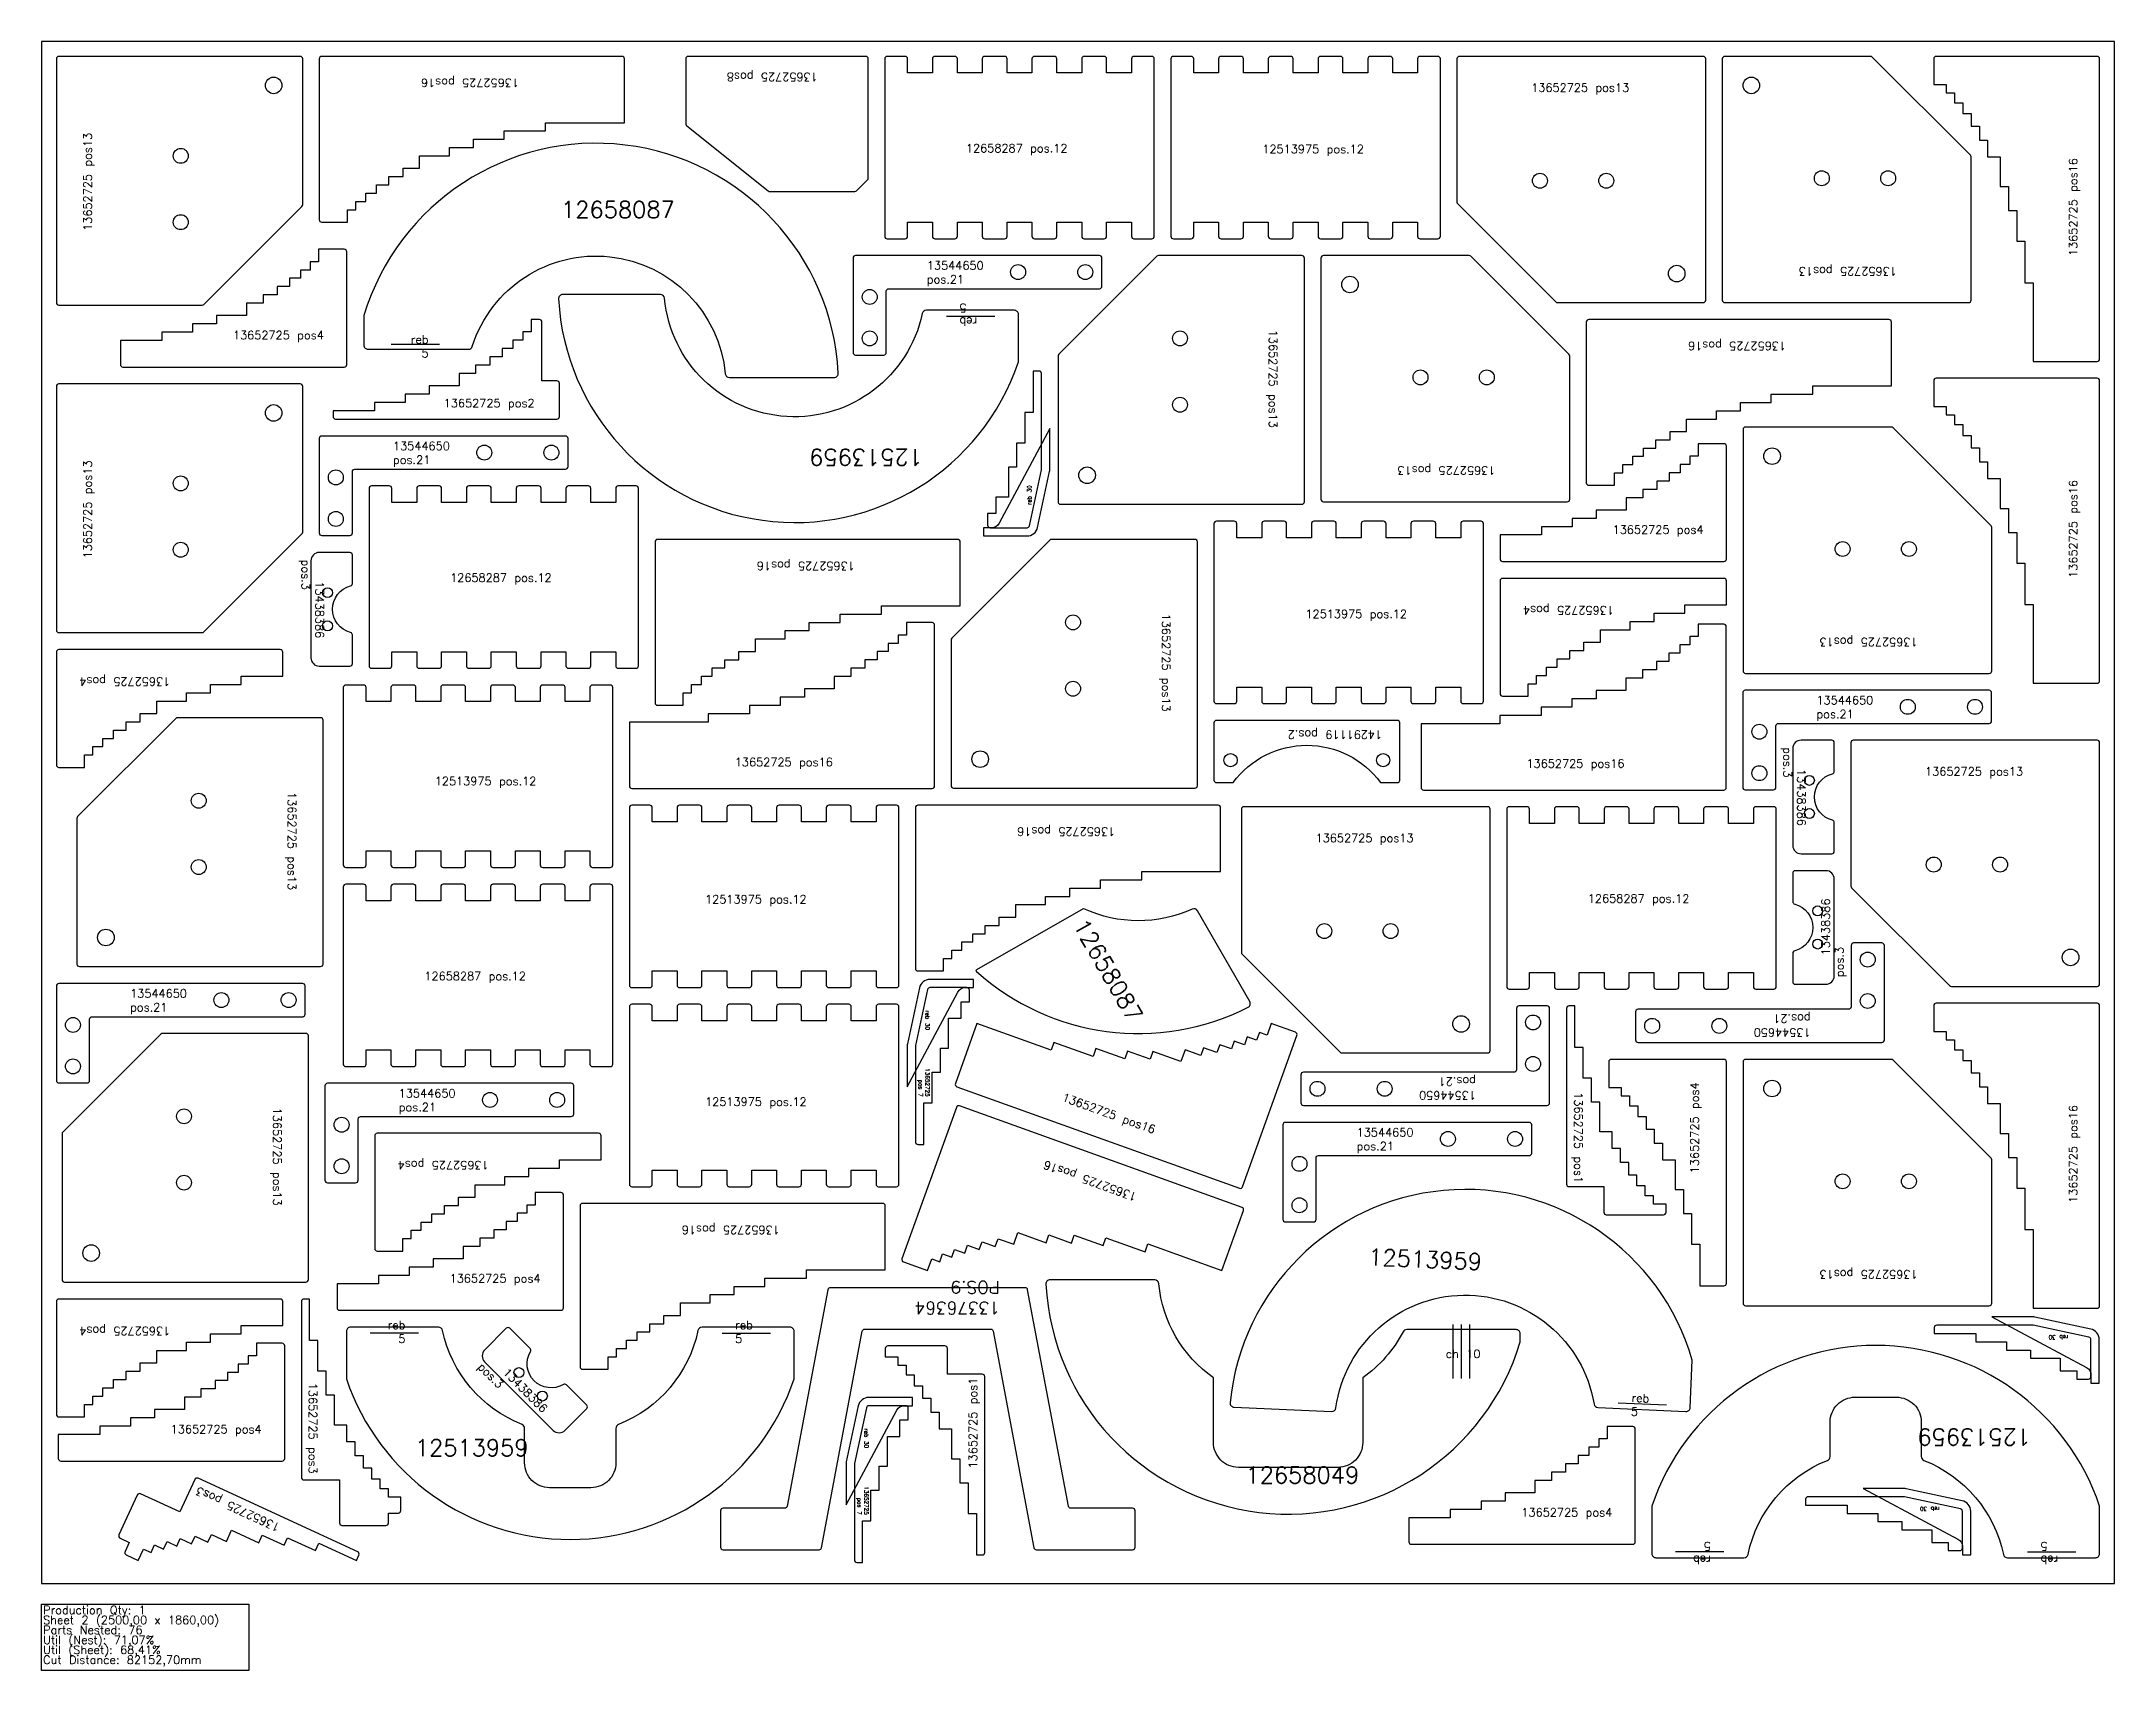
# Model space of a CAD drawing. Header units: millimetres. Extents: x 2625 to 5125, y -105 to 1860.
import ezdxf

# ---------------------------------------------------------------- set-up
doc = ezdxf.new("R2010")
doc.units = ezdxf.units.MM
for name, color, linetype in [('12513959', 7, 'Continuous'), ('12658049', 7, 'Continuous'), ('12658087', 7, 'Continuous'), ('12658287', 7, 'Continuous'), ('13376364v01', 7, 'Continuous'), ('13438386', 7, 'Continuous'), ('13544650v0', 7, 'Continuous'), ('13652725', 7, 'Continuous'), ('14291119', 7, 'Continuous'), ('Chanfro', 7, 'Continuous'), ('Rebaixo', 7, 'Continuous'), ('sheet', 24, 'Continuous'), ('Stats', 7, 'Continuous'), ('Texto', 7, 'Continuous')]:
    doc.layers.add(name, color=color, linetype=linetype)
doc.styles.get("Standard").update_dxf_attribs({"font": 'txt.shx'})

msp = doc.modelspace()

# ---------------------------------------------------------------- texts
at = {"layer": 'Chanfro', "color": 4, "insert": (4318.4, 272), "char_height": 10, "width": 58.166, "attachment_point": 7}
msp.add_mtext('ch 10', dxfattribs=at)
at = {"layer": 'Rebaixo', "color": 4, "char_height": 10, "width": 35.2}
for insert, attachment_point, rotation in [((3732, 1516.9), 3, 180), ((4542.8, 229.2), 1, 357.4505), ((4638.2, 50), 7, 180), ((5035.8, 50), 9, 180)]:
    msp.add_mtext('reb 5', dxfattribs=dict(at, insert=insert, attachment_point=attachment_point, rotation=rotation))
at = {"layer": 'Rebaixo', "color": 4, "char_height": 10}
for insert, width, attachment_point in [((3091.9, 1505.6), 30.968, 3), ((3063.9, 290.2), 35.2, 9), ((3461.5, 290.2), 35.2, 7)]:
    msp.add_mtext('reb 5', dxfattribs=dict(at, insert=insert, width=width, attachment_point=attachment_point))
at = {"layer": 'Rebaixo', "color": 1, "char_height": 5, "attachment_point": 1}
for insert, rotation in [((3813.8, 1300.9), 90), ((3696.1, 691.3), 270), ((5069.3, 294.5), 180), ((3622.4, 187), 270), ((4914.1, 87.5), 180)]:
    msp.add_mtext_dynamic_manual_height_columns('reb 30', width=122.875, gutter_width=12.5, heights=[0], dxfattribs=dict(at, insert=insert, rotation=rotation))
at = {"layer": 'Stats', "color": 60}
for s, p in [('Sheet 2 (2500,00 x 1860,00)', (2627, -49)), ('Production Qty: 1', (2627, -37)), ('Parts Nested: 76', (2627, -61)), ('Util (Nest): 71,07%', (2627, -73)), ('Util (Sheet): 68,41%', (2627, -85)), ('Cut Distance: 82152,70mm', (2627, -97))]:
    msp.add_text(s, height=10, dxfattribs=at).set_placement(p)
at = {"layer": 'Texto', "color": 4}
for s, insert, char_height, width, attachment_point, rotation in [('13652725 pos8', (3561.2, 1812.1), 10, 122.875, 1, 180), ('13652725 pos16', (3200.9, 1805.1), 10, 122.875, 1, 180), ('13652725 pos13', (2675.7, 1631.5), 10, 122.875, 1, 90), ('13652725 pos16', (5070.1, 1601.1), 10, 122.875, 1, 90), ('13652725 pos13', (4862.5, 1577.7), 10, 122.875, 1, 180), ('13652725 pos13', (4115.3, 1512.2), 10, 122.875, 1, 270), ('13652725 pos16', (4728.9, 1487.8), 10, 122.875, 1, 180), ('13652725 pos13', (2675.7, 1236.4), 10, 122.875, 1, 90), ('12513959', (3688, 1368.4), 20, 125.415, 7, 180), ('13652725 pos13', (4378.4, 1337.5), 10, 122.875, 1, 180), ('13652725 pos16', (5070.1, 1212.9), 10, 122.875, 1, 90), ('{\\W2.943215; }13438386 pos.3', (2965.4, 1235), 10, 120.903, 1, 270), ('13652725 pos16', (3605.9, 1222.4), 10, 122.875, 1, 180), ('13652725 pos4', (4521.3, 1168.8), 10, 122.875, 1, 180), ('13652725 pos13', (3986.3, 1169.8), 10, 122.875, 1, 270), ('13652725 pos13', (4887.5, 1130.5), 10, 122.875, 1, 180), ('13652725 pos4', (2780.3, 1082.9), 10, 122.875, 1, 180), ('14291119 pos.2', (4241.8, 1018.8), 10, 176.757, 1, 180), ('{\\W2.943215; }13438386 pos.3', (4752.4, 1008.6), 10, 120.903, 1, 270), ('13652725 pos13', (2932.1, 954.6), 10, 122.875, 1, 270), ('13652725 pos16', (3919.9, 901.9), 10, 122.875, 1, 180), ('{\\W2.943215; }13438386 pos.3', (4771.6, 731.4), 10, 120.903, 1, 90), ('12658087', (3885.7, 804.4), 20, 272.481, 1, 299.8573), ('13544650\\Ppos.21', (4758.5, 659.6), 10, 103.504, 1, 180), ('13544650\\Ppos.21', (4354.9, 583.7), 10, 103.504, 1, 180), ('13652725 pos4', (4613.6, 494.8), 10, 122.875, 1, 90), ('13652725 pos16', (3858.3, 591.8), 10, 122.875, 1, 340.2375), ('13652725 pos1', (4483.5, 592.6), 10, 122.875, 1, 270), ('13652725 pos16', (5070.1, 459), 10, 122.875, 1, 90), ('13652725 pos13', (2914.3, 573.9), 10, 122.875, 1, 270), ('13652725 pos4', (3164.3, 499.6), 10, 122.875, 1, 180), ('13652725 pos16', (3943.5, 460.9), 10, 122.875, 1, 160.2375), ('13652725 pos16', (3515.4, 421.5), 10, 122.875, 1, 180), ('12513959', (4224.7, 384), 20, 125.415, 7, 357.4505), ('13652725 pos13', (4887.5, 367.8), 10, 122.875, 1, 180), ('13376364 POS.9', (3781, 324.7), 15, 165.283, 1, 180), ('13652725 pos4', (2780.3, 299.5), 10, 122.875, 1, 180), ('{\\W2.943215; }13438386 pos.3', (3169.3, 279.3), 10, 120.903, 1, 315), ('13652725 pos3', (2957.3, 242.1), 10, 122.875, 1, 270), ('13652725 pos1', (3743.3, 138.7), 10, 122.875, 1, 90), ('12513959', (5024.4, 186.6), 20, 125.415, 7, 180), ('13652725 pos3', (2909.5, 62), 10, 122.875, 1, 155.2857)]:
    msp.add_mtext(s, dxfattribs=dict(at, insert=insert, char_height=char_height, width=width, attachment_point=attachment_point, rotation=rotation))
for s, insert, char_height, width, attachment_point in [('13652725 pos13', (4421.5, 1809.3), 10, 122.875, 1), ('12658287 pos.12', (3739.8, 1736.2), 10, 350.856, 1), ('12513975 pos.12', (4097.3, 1735.2), 10, 172.613, 1), ('12658087', (3251.6, 1667.3), 20, 272.481, 1), ('13544650\\Ppos.21', (3692.7, 1594.8), 10, 103.504, 1), ('13652725 pos4', (2855.9, 1510.8), 10, 122.875, 1), ('13652725 pos2', (3110.1, 1428.7), 10, 122.875, 1), ('13544650\\Ppos.21', (3048.9, 1377.1), 10, 103.504, 1), ('13652725 pos4', (4519.7, 1276.2), 10, 122.875, 1), ('12658287 pos.12', (3117.8, 1218.2), 10, 350.856, 1), ('12513975 pos.12', (4149.3, 1174.5), 10, 172.613, 1), ('13544650\\Ppos.21', (4765.5, 1070.4), 10, 103.504, 1), ('13652725 pos16', (3461.1, 995.8), 10, 122.875, 1), ('13652725 pos16', (4415.8, 994), 10, 122.875, 1), ('13652725 pos13', (4896.5, 984.5), 10, 122.875, 1), ('12513975 pos.12', (3099.3, 972.9), 10, 172.613, 1), ('13652725 pos13', (4161.5, 904.2), 10, 122.875, 1), ('12513975 pos.12', (3425.3, 830.3), 10, 172.613, 1), ('12658287 pos.12', (4489.8, 831.2), 10, 350.856, 1), ('12658287 pos.12', (3086.8, 737.7), 10, 350.856, 1), ('13544650\\Ppos.21', (2731.9, 716.7), 10, 103.504, 1), ('13544650\\Ppos.21', (3055.8, 596.3), 10, 103.504, 1), ('12513975 pos.12', (3425.3, 586.1), 10, 172.613, 1), ('13544650\\Ppos.21', (4211, 549.2), 10, 103.504, 1), ('13652725 pos4', (3117.2, 373), 10, 122.875, 1), ('13652725 pos4', (2780.9, 191.1), 10, 122.875, 1), ('12513959', (3075.3, 153.7), 20, 125.415, 7), ('12658049', (4077, 140.8), 20, 262.02, 1), ('13652725 pos4', (4409.7, 90.8), 10, 122.875, 1)]:
    msp.add_mtext(s, dxfattribs=dict(at, insert=insert, char_height=char_height, width=width, attachment_point=attachment_point))
at = {"layer": 'Texto', "color": 1, "char_height": 5, "attachment_point": 3, "rotation": 270}
for insert in [(3696.1, 587.2), (3622.4, 82.9)]:
    msp.add_mtext_dynamic_manual_height_columns('13652725\\P pos 7 ', width=122.875, gutter_width=12.5, heights=[0], dxfattribs=dict(at, insert=insert))

# ---------------------------------------------------------------- linework, layer by layer
at = {"color": 4}
for points in [[(2937, 1842), (2646, 1842, 0.414214), (2643, 1839), (2643, 1545, 0.414214), (2646, 1542), (2818.8, 1542, 0.198912), (2820.9, 1542.9), (2939.1, 1661.1, 0.198912), (2940, 1663.2), (2940, 1839, 0.414214)], [(3405, 1842, 0.414214), (3402, 1839), (3402, 1760.4, 0.227838), (3403.1, 1758.1), (3501.2, 1679.7, 0.170304), (3503.1, 1679), (3605.8, 1679, 0.198912), (3607.9, 1679.9), (3621.1, 1693.1, 0.198912), (3622, 1695.2), (3622, 1839, 0.414214), (3619, 1842)], [(4309, 1842), (4287.5, 1842, 0.414214), (4284.5, 1839), (4284.5, 1822), (4254.5, 1822), (4254.5, 1839, 0.414214), (4251.5, 1842), (4227.5, 1842, 0.414214), (4224.5, 1839), (4224.5, 1822), (4194.5, 1822), (4194.5, 1839, 0.414214), (4191.5, 1842), (4167.5, 1842, 0.414214), (4164.5, 1839), (4164.5, 1822), (4134.5, 1822), (4134.5, 1839, 0.414214), (4131.5, 1842), (4107.5, 1842, 0.414214), (4104.5, 1839), (4104.5, 1822), (4074.5, 1822), (4074.5, 1839, 0.414214), (4071.5, 1842), (4047.5, 1842, 0.414214), (4044.5, 1839), (4044.5, 1822), (4014.5, 1822), (4014.5, 1839, 0.414214), (4011.5, 1842), (3990, 1842, 0.414214), (3987, 1839), (3987, 1625, 0.414214), (3990, 1622), (4011.5, 1622, 0.414214), (4014.5, 1625), (4014.5, 1642), (4044.5, 1642), (4044.5, 1625, 0.414214), (4047.5, 1622), (4071.5, 1622, 0.414214), (4074.5, 1625), (4074.5, 1642), (4104.5, 1642), (4104.5, 1625, 0.414214), (4107.5, 1622), (4131.5, 1622, 0.414214), (4134.5, 1625), (4134.5, 1642), (4164.5, 1642), (4164.5, 1625, 0.414214), (4167.5, 1622), (4191.5, 1622, 0.414214), (4194.5, 1625), (4194.5, 1642), (4224.5, 1642), (4224.5, 1625, 0.414214), (4227.5, 1622), (4251.5, 1622, 0.414214), (4254.5, 1625), (4254.5, 1642), (4284.5, 1642), (4284.5, 1625, 0.414214), (4287.5, 1622), (4309, 1622, 0.414214), (4312, 1625), (4312, 1839, 0.414214)], [(4632, 1548), (4632, 1839, 0.414214), (4629, 1842), (4335, 1842, 0.414214), (4332, 1839), (4332, 1666.2, 0.198912), (4332.9, 1664.1), (4451.1, 1545.9, 0.198912), (4453.2, 1545), (4629, 1545, 0.414214)], [(4652, 1839), (4652, 1548, 0.414214), (4655, 1545), (4949, 1545, 0.414214), (4952, 1548), (4952, 1720.8, 0.198912), (4951.1, 1722.9), (4832.9, 1841.1, 0.198912), (4830.8, 1842), (4655, 1842, 0.414214)], [(2770.2, 1499.3), (2720.2, 1499.3), (2720.2, 1470.3, 0.414214), (2723.2, 1467.3), (2990.2, 1467.3, 0.414214), (2993.2, 1470.3), (2993.2, 1606.3, 0.414214), (2990.2, 1609.3), (2959.2, 1609.3), (2959.2, 1594.3), (2949.2, 1594.3), (2949.2, 1584.3), (2937.2, 1584.3), (2937.2, 1574.3), (2924.2, 1574.3), (2924.2, 1564.3), (2909.2, 1564.3), (2909.2, 1554.3), (2892.2, 1554.3), (2892.2, 1544.3), (2872.2, 1544.3), (2872.2, 1529.3), (2836.2, 1529.3), (2836.2, 1519.3), (2807.2, 1519.3), (2807.2, 1509.3), (2770.2, 1509.3)], [(3854, 1301.8), (4145, 1301.8, 0.414214), (4148, 1304.8), (4148, 1598.8, 0.414214), (4145, 1601.8), (3972.2, 1601.8, 0.198912), (3970.1, 1600.9), (3851.8, 1482.7, 0.198912), (3851, 1480.5), (3851, 1304.8, 0.414214)], [(4168, 1598.8), (4168, 1307.8, 0.414214), (4171, 1304.8), (4465, 1304.8, 0.414214), (4468, 1307.8), (4468, 1480.5, 0.198912), (4467.1, 1482.7), (4348.8, 1600.9, 0.198912), (4346.7, 1601.8), (4171, 1601.8, 0.414214)], [(3249.6, 1447.6, 0.414214), (3246.6, 1450.6), (3228.6, 1450.6), (3228.6, 1521.6, 0.414214), (3225.6, 1524.6), (3215.6, 1524.6), (3215.6, 1509.6), (3205.6, 1509.6), (3205.6, 1499.6), (3193.6, 1499.6), (3193.6, 1489.6), (3180.6, 1489.6), (3180.6, 1479.6), (3165.6, 1479.6), (3165.6, 1469.6), (3148.6, 1469.6), (3148.6, 1459.6), (3128.6, 1459.6), (3128.6, 1444.6), (3092.6, 1444.6), (3092.6, 1434.6), (3063.6, 1434.6), (3063.6, 1424.6), (3026.6, 1424.6), (3026.6, 1414.6), (2976.6, 1414.6), (2976.6, 1407.6, 0.414214), (2979.6, 1404.6), (3246.6, 1404.6, 0.414214), (3249.6, 1407.6)], [(2937, 1446.9), (2646, 1446.9, 0.414214), (2643, 1443.9), (2643, 1149.9, 0.414214), (2646, 1146.9), (2818.8, 1146.9, 0.198912), (2820.9, 1147.7), (2939.1, 1266, 0.198912), (2940, 1268.1), (2940, 1443.9, 0.414214)], [(4677, 1391.8), (4677, 1100.8, 0.414214), (4680, 1097.8), (4974, 1097.8, 0.414214), (4977, 1100.8), (4977, 1273.6, 0.198912), (4976.1, 1275.7), (4857.9, 1393.9, 0.198912), (4855.8, 1394.8), (4680, 1394.8, 0.414214)], [(4434, 1264.7), (4384, 1264.7), (4384, 1235.7, 0.414214), (4387, 1232.7), (4654, 1232.7, 0.414214), (4657, 1235.7), (4657, 1371.7, 0.414214), (4654, 1374.7), (4623, 1374.7), (4623, 1359.7), (4613, 1359.7), (4613, 1349.7), (4601, 1349.7), (4601, 1339.7), (4588, 1339.7), (4588, 1329.7), (4573, 1329.7), (4573, 1319.7), (4556, 1319.7), (4556, 1309.7), (4536, 1309.7), (4536, 1294.7), (4500, 1294.7), (4500, 1284.7), (4471, 1284.7), (4471, 1274.7), (4434, 1274.7)], [(4361, 1281.3), (4339.5, 1281.3, 0.414214), (4336.5, 1278.3), (4336.5, 1261.3), (4306.5, 1261.3), (4306.5, 1278.3, 0.414214), (4303.5, 1281.3), (4279.5, 1281.3, 0.414214), (4276.5, 1278.3), (4276.5, 1261.3), (4246.5, 1261.3), (4246.5, 1278.3, 0.414214), (4243.5, 1281.3), (4219.5, 1281.3, 0.414214), (4216.5, 1278.3), (4216.5, 1261.3), (4186.5, 1261.3), (4186.5, 1278.3, 0.414214), (4183.5, 1281.3), (4159.5, 1281.3, 0.414214), (4156.5, 1278.3), (4156.5, 1261.3), (4126.5, 1261.3), (4126.5, 1278.3, 0.414214), (4123.5, 1281.3), (4099.5, 1281.3, 0.414214), (4096.5, 1278.3), (4096.5, 1261.3), (4066.5, 1261.3), (4066.5, 1278.3, 0.414214), (4063.5, 1281.3), (4042, 1281.3, 0.414214), (4039, 1278.3), (4039, 1064.3, 0.414214), (4042, 1061.3), (4063.5, 1061.3, 0.414214), (4066.5, 1064.3), (4066.5, 1081.3), (4096.5, 1081.3), (4096.5, 1064.3, 0.414214), (4099.5, 1061.3), (4123.5, 1061.3, 0.414214), (4126.5, 1064.3), (4126.5, 1081.3), (4156.5, 1081.3), (4156.5, 1064.3, 0.414214), (4159.5, 1061.3), (4183.5, 1061.3, 0.414214), (4186.5, 1064.3), (4186.5, 1081.3), (4216.5, 1081.3), (4216.5, 1064.3, 0.414214), (4219.5, 1061.3), (4243.5, 1061.3, 0.414214), (4246.5, 1064.3), (4246.5, 1081.3), (4276.5, 1081.3), (4276.5, 1064.3, 0.414214), (4279.5, 1061.3), (4303.5, 1061.3, 0.414214), (4306.5, 1064.3), (4306.5, 1081.3), (4336.5, 1081.3), (4336.5, 1064.3, 0.414214), (4339.5, 1061.3), (4361, 1061.3, 0.414214), (4364, 1064.3), (4364, 1278.3, 0.414214)], [(3725, 959.3), (4016, 959.3, 0.414214), (4019, 962.3), (4019, 1256.3, 0.414214), (4016, 1259.3), (3843.2, 1259.3, 0.198912), (3841.1, 1258.4), (3722.9, 1140.2, 0.198912), (3722, 1138.1), (3722, 962.3, 0.414214)], [(4607, 1180.3), (4657, 1180.3), (4657, 1209.3, 0.414214), (4654, 1212.3), (4387, 1212.3, 0.414214), (4384, 1209.3), (4384, 1073.3, 0.414214), (4387, 1070.3), (4418, 1070.3), (4418, 1085.3), (4428, 1085.3), (4428, 1095.3), (4440, 1095.3), (4440, 1105.3), (4453, 1105.3), (4453, 1115.3), (4468, 1115.3), (4468, 1125.3), (4485, 1125.3), (4485, 1135.3), (4505, 1135.3), (4505, 1150.3), (4541, 1150.3), (4541, 1160.3), (4570, 1160.3), (4570, 1170.3), (4607, 1170.3)], [(2866, 1094.4), (2916, 1094.4), (2916, 1123.4, 0.414214), (2913, 1126.4), (2646, 1126.4, 0.414214), (2643, 1123.4), (2643, 987.4, 0.414214), (2646, 984.4), (2677, 984.4), (2677, 999.4), (2687, 999.4), (2687, 1009.4), (2699, 1009.4), (2699, 1019.4), (2712, 1019.4), (2712, 1029.4), (2727, 1029.4), (2727, 1039.4), (2744, 1039.4), (2744, 1049.4), (2764, 1049.4), (2764, 1064.4), (2800, 1064.4), (2800, 1074.4), (2829, 1074.4), (2829, 1084.4), (2866, 1084.4)], [(3311, 1083.7), (3289.5, 1083.7, 0.414214), (3286.5, 1080.7), (3286.5, 1063.7), (3256.5, 1063.7), (3256.5, 1080.7, 0.414214), (3253.5, 1083.7), (3229.5, 1083.7, 0.414214), (3226.5, 1080.7), (3226.5, 1063.7), (3196.5, 1063.7), (3196.5, 1080.7, 0.414214), (3193.5, 1083.7), (3169.5, 1083.7, 0.414214), (3166.5, 1080.7), (3166.5, 1063.7), (3136.5, 1063.7), (3136.5, 1080.7, 0.414214), (3133.5, 1083.7), (3109.5, 1083.7, 0.414214), (3106.5, 1080.7), (3106.5, 1063.7), (3076.5, 1063.7), (3076.5, 1080.7, 0.414214), (3073.5, 1083.7), (3049.5, 1083.7, 0.414214), (3046.5, 1080.7), (3046.5, 1063.7), (3016.5, 1063.7), (3016.5, 1080.7, 0.414214), (3013.5, 1083.7), (2992, 1083.7, 0.414214), (2989, 1080.7), (2989, 866.7, 0.414214), (2992, 863.7), (3013.5, 863.7, 0.414214), (3016.5, 866.7), (3016.5, 883.7), (3046.5, 883.7), (3046.5, 866.7, 0.414214), (3049.5, 863.7), (3073.5, 863.7, 0.414214), (3076.5, 866.7), (3076.5, 883.7), (3106.5, 883.7), (3106.5, 866.7, 0.414214), (3109.5, 863.7), (3133.5, 863.7, 0.414214), (3136.5, 866.7), (3136.5, 883.7), (3166.5, 883.7), (3166.5, 866.7, 0.414214), (3169.5, 863.7), (3193.5, 863.7, 0.414214), (3196.5, 866.7), (3196.5, 883.7), (3226.5, 883.7), (3226.5, 866.7, 0.414214), (3229.5, 863.7), (3253.5, 863.7, 0.414214), (3256.5, 866.7), (3256.5, 883.7), (3286.5, 883.7), (3286.5, 866.7, 0.414214), (3289.5, 863.7), (3311, 863.7, 0.414214), (3314, 866.7), (3314, 1080.7, 0.414214)], [(2670.7, 744.2), (2961.7, 744.2, 0.414214), (2964.7, 747.2), (2964.7, 1041.2, 0.414214), (2961.7, 1044.2), (2789, 1044.2, 0.198912), (2786.9, 1043.3), (2668.6, 925.1, 0.198912), (2667.7, 922.9), (2667.7, 747.2, 0.414214)], [(5107, 723.2), (5107, 1014.2, 0.414214), (5104, 1017.2), (4810, 1017.2, 0.414214), (4807, 1014.2), (4807, 841.5, 0.198912), (4807.9, 839.3), (4926.1, 721.1, 0.198912), (4928.2, 720.2), (5104, 720.2, 0.414214)], [(3656, 938.8), (3634.5, 938.8, 0.414214), (3631.5, 935.8), (3631.5, 918.8), (3601.5, 918.8), (3601.5, 935.8, 0.414214), (3598.5, 938.8), (3574.5, 938.8, 0.414214), (3571.5, 935.8), (3571.5, 918.8), (3541.5, 918.8), (3541.5, 935.8, 0.414214), (3538.5, 938.8), (3514.5, 938.8, 0.414214), (3511.5, 935.8), (3511.5, 918.8), (3481.5, 918.8), (3481.5, 935.8, 0.414214), (3478.5, 938.8), (3454.5, 938.8, 0.414214), (3451.5, 935.8), (3451.5, 918.8), (3421.5, 918.8), (3421.5, 935.8, 0.414214), (3418.5, 938.8), (3394.5, 938.8, 0.414214), (3391.5, 935.8), (3391.5, 918.8), (3361.5, 918.8), (3361.5, 935.8, 0.414214), (3358.5, 938.8), (3337, 938.8, 0.414214), (3334, 935.8), (3334, 721.8, 0.414214), (3337, 718.8), (3358.5, 718.8, 0.414214), (3361.5, 721.8), (3361.5, 738.8), (3391.5, 738.8), (3391.5, 721.8, 0.414214), (3394.5, 718.8), (3418.5, 718.8, 0.414214), (3421.5, 721.8), (3421.5, 738.8), (3451.5, 738.8), (3451.5, 721.8, 0.414214), (3454.5, 718.8), (3478.5, 718.8, 0.414214), (3481.5, 721.8), (3481.5, 738.8), (3511.5, 738.8), (3511.5, 721.8, 0.414214), (3514.5, 718.8), (3538.5, 718.8, 0.414214), (3541.5, 721.8), (3541.5, 738.8), (3571.5, 738.8), (3571.5, 721.8, 0.414214), (3574.5, 718.8), (3598.5, 718.8, 0.414214), (3601.5, 721.8), (3601.5, 738.8), (3631.5, 738.8), (3631.5, 721.8, 0.414214), (3634.5, 718.8), (3656, 718.8, 0.414214), (3659, 721.8), (3659, 935.8, 0.414214)], [(4372, 642.9), (4372, 933.9, 0.414214), (4369, 936.9), (4075, 936.9, 0.414214), (4072, 933.9), (4072, 761.2, 0.198912), (4072.9, 759.1), (4191.1, 640.8, 0.198912), (4193.2, 639.9), (4369, 639.9, 0.414214)], [(3656, 698.6), (3634.5, 698.6, 0.414214), (3631.5, 695.6), (3631.5, 678.6), (3601.5, 678.6), (3601.5, 695.6, 0.414214), (3598.5, 698.6), (3574.5, 698.6, 0.414214), (3571.5, 695.6), (3571.5, 678.6), (3541.5, 678.6), (3541.5, 695.6, 0.414214), (3538.5, 698.6), (3514.5, 698.6, 0.414214), (3511.5, 695.6), (3511.5, 678.6), (3481.5, 678.6), (3481.5, 695.6, 0.414214), (3478.5, 698.6), (3454.5, 698.6, 0.414214), (3451.5, 695.6), (3451.5, 678.6), (3421.5, 678.6), (3421.5, 695.6, 0.414214), (3418.5, 698.6), (3394.5, 698.6, 0.414214), (3391.5, 695.6), (3391.5, 678.6), (3361.5, 678.6), (3361.5, 695.6, 0.414214), (3358.5, 698.6), (3337, 698.6, 0.414214), (3334, 695.6), (3334, 481.6, 0.414214), (3337, 478.6), (3358.5, 478.6, 0.414214), (3361.5, 481.6), (3361.5, 498.6), (3391.5, 498.6), (3391.5, 481.6, 0.414214), (3394.5, 478.6), (3418.5, 478.6, 0.414214), (3421.5, 481.6), (3421.5, 498.6), (3451.5, 498.6), (3451.5, 481.6, 0.414214), (3454.5, 478.6), (3478.5, 478.6, 0.414214), (3481.5, 481.6), (3481.5, 498.6), (3511.5, 498.6), (3511.5, 481.6, 0.414214), (3514.5, 478.6), (3538.5, 478.6, 0.414214), (3541.5, 481.6), (3541.5, 498.6), (3571.5, 498.6), (3571.5, 481.6, 0.414214), (3574.5, 478.6), (3598.5, 478.6, 0.414214), (3601.5, 481.6), (3601.5, 498.6), (3631.5, 498.6), (3631.5, 481.6, 0.414214), (3634.5, 478.6), (3656, 478.6, 0.414214), (3659, 481.6), (3659, 695.6, 0.414214)], [(2652.9, 363.5), (2943.9, 363.5, 0.414214), (2946.9, 366.5), (2946.9, 660.5, 0.414214), (2943.9, 663.5), (2771.2, 663.5, 0.198912), (2769.1, 662.6), (2650.8, 544.4, 0.198912), (2649.9, 542.2), (2649.9, 366.5, 0.414214)], [(4625, 409.1), (4625, 359.1), (4654, 359.1, 0.414214), (4657, 362.1), (4657, 629.1, 0.414214), (4654, 632.1), (4518, 632.1, 0.414214), (4515, 629.1), (4515, 598.1), (4530, 598.1), (4530, 588.1), (4540, 588.1), (4540, 576.1), (4550, 576.1), (4550, 563.1), (4560, 563.1), (4560, 548.1), (4570, 548.1), (4570, 531.1), (4580, 531.1), (4580, 511.1), (4595, 511.1), (4595, 475.1), (4605, 475.1), (4605, 446.1), (4615, 446.1), (4615, 409.1)], [(4677, 629.1), (4677, 338.1, 0.414214), (4680, 335.1), (4974, 335.1, 0.414214), (4977, 338.1), (4977, 510.9, 0.198912), (4976.2, 513), (4857.9, 631.2, 0.198912), (4855.8, 632.1), (4680, 632.1, 0.414214)], [(3249.9, 511), (3299.9, 511), (3299.9, 540, 0.414214), (3296.9, 543), (3029.9, 543, 0.414214), (3026.9, 540), (3026.9, 404, 0.414214), (3029.9, 401), (3060.9, 401), (3060.9, 416), (3070.9, 416), (3070.9, 426), (3082.9, 426), (3082.9, 436), (3095.9, 436), (3095.9, 446), (3110.9, 446), (3110.9, 456), (3127.9, 456), (3127.9, 466), (3147.9, 466), (3147.9, 481), (3183.9, 481), (3183.9, 491), (3212.9, 491), (3212.9, 501), (3249.9, 501)], [(3031.5, 361.5), (2981.5, 361.5), (2981.5, 332.5, 0.414214), (2984.5, 329.5), (3251.5, 329.5, 0.414214), (3254.5, 332.5), (3254.5, 468.5, 0.414214), (3251.5, 471.5), (3220.5, 471.5), (3220.5, 456.5), (3210.5, 456.5), (3210.5, 446.5), (3198.5, 446.5), (3198.5, 436.5), (3185.5, 436.5), (3185.5, 426.5), (3170.5, 426.5), (3170.5, 416.5), (3153.5, 416.5), (3153.5, 406.5), (3133.5, 406.5), (3133.5, 391.5), (3097.5, 391.5), (3097.5, 381.5), (3068.5, 381.5), (3068.5, 371.5), (3031.5, 371.5)], [(2866, 311), (2916, 311), (2916, 340, 0.414214), (2913, 343), (2646, 343, 0.414214), (2643, 340), (2643, 204, 0.414214), (2646, 201), (2677, 201), (2677, 216), (2687, 216), (2687, 226), (2699, 226), (2699, 236), (2712, 236), (2712, 246), (2727, 246), (2727, 256), (2744, 256), (2744, 266), (2764, 266), (2764, 281), (2800, 281), (2800, 291), (2829, 291), (2829, 301), (2866, 301)], [(2695.3, 179.7), (2645.3, 179.7), (2645.3, 150.7, 0.414214), (2648.3, 147.7), (2915.3, 147.7, 0.414214), (2918.3, 150.7), (2918.3, 286.7, 0.414214), (2915.3, 289.7), (2884.3, 289.7), (2884.3, 274.7), (2874.3, 274.7), (2874.3, 264.7), (2862.3, 264.7), (2862.3, 254.7), (2849.3, 254.7), (2849.3, 244.7), (2834.3, 244.7), (2834.3, 234.7), (2817.3, 234.7), (2817.3, 224.7), (2797.3, 224.7), (2797.3, 209.7), (2761.3, 209.7), (2761.3, 199.7), (2732.3, 199.7), (2732.3, 189.7), (2695.3, 189.7)], [(4324, 79.3), (4274, 79.3), (4274, 50.3, 0.414214), (4277, 47.3), (4544, 47.3, 0.414214), (4547, 50.3), (4547, 186.3, 0.414214), (4544, 189.3), (4513, 189.3), (4513, 174.3), (4503, 174.3), (4503, 164.3), (4491, 164.3), (4491, 154.3), (4478, 154.3), (4478, 144.3), (4463, 144.3), (4463, 134.3), (4446, 134.3), (4446, 124.3), (4426, 124.3), (4426, 109.3), (4390, 109.3), (4390, 99.3), (4361, 99.3), (4361, 89.3), (4324, 89.3)]]:
    msp.add_lwpolyline(points, format="xyb", close=True, dxfattribs=at)
at = {"color": 1}
for points in [[(3813.5, 1273.5, 0.353653), (3816.5, 1275.9), (3830.9, 1343.2, 0.052822), (3831, 1343.9), (3831, 1459.5, 0.414214), (3828, 1462.5), (3821, 1462.5), (3821, 1412.5), (3811, 1412.5), (3811, 1375.5), (3801, 1375.5), (3801, 1346.5), (3791, 1346.5), (3791, 1310.5), (3776, 1310.5), (3776, 1290.5), (3766, 1290.5), (3766, 1276.5, 0.414214), (3769, 1273.5)], [(3696.4, 718.7, 0.353653), (3693.5, 716.3), (3679.1, 649, 0.052822), (3679, 648.3), (3679, 532.7, 0.414214), (3682, 529.7), (3689, 529.7), (3689, 579.7), (3699, 579.7), (3699, 616.7), (3709, 616.7), (3709, 645.7), (3719, 645.7), (3719, 681.7), (3734, 681.7), (3734, 701.7), (3744, 701.7), (3744, 715.7, 0.414214), (3741, 718.7)], [(5096.6, 294.2, 0.353653), (5094.2, 297.1), (5026.9, 311.5, 0.052822), (5026.3, 311.6), (4910.6, 311.6, 0.414214), (4907.6, 308.6), (4907.6, 301.6), (4957.6, 301.6), (4957.6, 291.6), (4994.6, 291.6), (4994.6, 281.6), (5023.6, 281.6), (5023.6, 271.6), (5059.6, 271.6), (5059.6, 256.6), (5079.6, 256.6), (5079.6, 246.6), (5093.6, 246.6, 0.414214), (5096.6, 249.6)], [(3622.7, 214.4, 0.353653), (3619.8, 212), (3605.4, 144.7, 0.052822), (3605.3, 144.1), (3605.3, 28.4, 0.414214), (3608.3, 25.4), (3615.3, 25.4), (3615.3, 75.4), (3625.3, 75.4), (3625.3, 112.4), (3635.3, 112.4), (3635.3, 141.4), (3645.3, 141.4), (3645.3, 177.4), (3660.3, 177.4), (3660.3, 197.4), (3670.3, 197.4), (3670.3, 211.4, 0.414214), (3667.3, 214.4)], [(4941.5, 87.2, 0.353653), (4939.1, 90.1), (4871.8, 104.6, 0.052822), (4871.2, 104.6), (4755.5, 104.6, 0.414214), (4752.5, 101.6), (4752.5, 94.6), (4802.5, 94.6), (4802.5, 84.6), (4839.5, 84.6), (4839.5, 74.6), (4868.5, 74.6), (4868.5, 64.6), (4904.5, 64.6), (4904.5, 49.6), (4924.5, 49.6), (4924.5, 39.6), (4938.5, 39.6, 0.414214), (4941.5, 42.6)]]:
    msp.add_lwpolyline(points, format="xyb", close=True, dxfattribs=at)
at = {"color": 4}
for centre, radius in [((2905, 1807), 10), ((4687, 1807), 10), ((2793, 1722), 9), ((4432, 1692), 9), ((4512, 1692), 9), ((4772, 1695), 9), ((4852, 1695), 9), ((2793, 1642), 9), ((4203, 1566.8), 10), ((4597, 1580), 10), ((3998, 1501.8), 9), ((4288, 1454.8), 9), ((4368, 1454.8), 9), ((3998, 1421.8), 9), ((2905, 1411.9), 10), ((4712, 1359.8), 10), ((2793, 1326.9), 9), ((3886, 1336.8), 10), ((2793, 1246.9), 9), ((4797, 1247.8), 9), ((4877, 1247.8), 9), ((3869, 1159.3), 9), ((3869, 1079.3), 9), ((3757, 994.3), 10), ((2814.7, 944.2), 9), ((4907, 867.2), 9), ((4987, 867.2), 9), ((2814.7, 864.2), 9), ((2702.7, 779.2), 10), ((4172, 786.9), 9), ((4252, 786.9), 9), ((5072, 755.2), 10), ((4337, 674.9), 10), ((4712, 597.1), 10), ((2796.9, 563.5), 9), ((2796.9, 483.5), 9), ((4797, 485.1), 9), ((4877, 485.1), 9), ((2684.9, 398.5), 10)]:
    msp.add_circle(centre, radius, dxfattribs=at)
at = {"layer": '12513959', "color": 4}
for points in [[(3253.6, 1554.7, 0.43), (3248.6, 1549.5, 0.826224), (3803.2, 1473.5), (3803.2, 1530.7, 0.414214), (3798.2, 1535.7), (3692.1, 1535.7, 0.353739), (3687.2, 1531.8, -0.858818), (3376.4, 1550.2, 0.387391), (3371.4, 1554.7)], [(4063.2, 212.7), (4180.8, 207.5, 0.387391), (4186, 211.8, -0.858818), (4497.4, 216.4, 0.353739), (4502.1, 212.2), (4608.1, 207.5, 0.414214), (4613.3, 212.2), (4615.8, 269.4, 0.826224), (4058.4, 218.2, 0.43)], [(3207.7, 187.1, 0.307315), (3204.6, 191.7, -0.250508), (3108.7, 305.1, 0.353739), (3103.8, 309.1), (2997.7, 309.1, 0.414214), (2992.7, 304.1), (2992.7, 246.9, 0.717624), (3532.7, 246.9), (3532.7, 304.1, 0.414214), (3527.7, 309.1), (3421.6, 309.1, 0.353739), (3416.7, 305.1, -0.250508), (3320.9, 191.7, 0.307315), (3317.7, 187.1), (3317.7, 145.5, -0.414214), (3287.7, 115.5), (3237.7, 115.5, -0.414214), (3207.7, 145.5)], [(4892, 153.2, 0.307315), (4895.2, 148.5, -0.250508), (4991, 35.1, 0.353739), (4995.9, 31.1), (5102, 31.1, 0.414214), (5107, 36.1), (5107, 93.4, 0.717624), (4567, 93.4), (4567, 36.1, 0.414214), (4572, 31.1), (4678.1, 31.1, 0.353739), (4683, 35.1, -0.250508), (4778.8, 148.5, 0.307315), (4782, 153.2), (4782, 194.7, -0.414214), (4812, 224.7), (4862, 224.7, -0.414214), (4892, 194.7)]]:
    msp.add_lwpolyline(points, format="xyb", close=True, dxfattribs=at)
at = {"layer": '12658049', "color": 4}
msp.add_lwpolyline([(4068.4, 140.1, -0.414214), (4038.4, 170.1), (4038.4, 248.1, -0.219706), (3972.5, 361.6, 0.387226), (3967.6, 366.2), (3841.2, 366.2, 0.429586), (3836.3, 360.9, 0.840577), (4408.4, 291.6), (4408.4, 301.2, 0.414214), (4403.4, 306.2), (4271.4, 306.2, 0.27887), (4267, 303.5, -0.119347), (4218.4, 248.1), (4218.4, 170.1, -0.414214), (4188.4, 140.1)], format="xyb", close=True, dxfattribs=at)
at = {"layer": '12658087', "color": 4}
for points in [[(3018.8, 1488.7), (3139.9, 1488.7, 0.32655), (3144.6, 1492.2, -0.817096), (3449.6, 1459.2, 0.387226), (3454.6, 1454.7), (3580.9, 1454.7, 0.429586), (3585.9, 1460, 0.840577), (3013.8, 1529.3), (3013.8, 1493.7, 0.414214)], [(3752.5, 740, 0.510573), (3752.3, 738.4, 0.309641), (4080.1, 695, 0.429586), (4082.1, 701.9), (4019.2, 811.5, 0.387226), (4012.8, 813.5, -0.218841), (3882.1, 813.9, 0.243337), (3881.2, 813.9)]]:
    msp.add_lwpolyline(points, format="xyb", close=True, dxfattribs=at)
at = {"layer": '12658287', "color": 4}
for points in [[(3964, 1842), (3942.5, 1842, 0.414214), (3939.5, 1839), (3939.5, 1822), (3909.5, 1822), (3909.5, 1839, 0.414214), (3906.5, 1842), (3882.5, 1842, 0.414214), (3879.5, 1839), (3879.5, 1822), (3849.5, 1822), (3849.5, 1839, 0.414214), (3846.5, 1842), (3822.5, 1842, 0.414214), (3819.5, 1839), (3819.5, 1822), (3789.5, 1822), (3789.5, 1839, 0.414214), (3786.5, 1842), (3762.5, 1842, 0.414214), (3759.5, 1839), (3759.5, 1822), (3729.5, 1822), (3729.5, 1839, 0.414214), (3726.5, 1842), (3702.5, 1842, 0.414214), (3699.5, 1839), (3699.5, 1822), (3669.5, 1822), (3669.5, 1839, 0.414214), (3666.5, 1842), (3645, 1842, 0.414214), (3642, 1839), (3642, 1625, 0.414214), (3645, 1622), (3666.5, 1622, 0.414214), (3669.5, 1625), (3669.5, 1642), (3699.5, 1642), (3699.5, 1625, 0.414214), (3702.5, 1622), (3726.5, 1622, 0.414214), (3729.5, 1625), (3729.5, 1642), (3759.5, 1642), (3759.5, 1625, 0.414214), (3762.5, 1622), (3786.5, 1622, 0.414214), (3789.5, 1625), (3789.5, 1642), (3819.5, 1642), (3819.5, 1625, 0.414214), (3822.5, 1622), (3846.5, 1622, 0.414214), (3849.5, 1625), (3849.5, 1642), (3879.5, 1642), (3879.5, 1625, 0.414214), (3882.5, 1622), (3906.5, 1622, 0.414214), (3909.5, 1625), (3909.5, 1642), (3939.5, 1642), (3939.5, 1625, 0.414214), (3942.5, 1622), (3964, 1622, 0.414214), (3967, 1625), (3967, 1839, 0.414214)], [(3342, 1323.9), (3320.5, 1323.9, 0.414214), (3317.5, 1320.9), (3317.5, 1303.9), (3287.5, 1303.9), (3287.5, 1320.9, 0.414214), (3284.5, 1323.9), (3260.5, 1323.9, 0.414214), (3257.5, 1320.9), (3257.5, 1303.9), (3227.5, 1303.9), (3227.5, 1320.9, 0.414214), (3224.5, 1323.9), (3200.5, 1323.9, 0.414214), (3197.5, 1320.9), (3197.5, 1303.9), (3167.5, 1303.9), (3167.5, 1320.9, 0.414214), (3164.5, 1323.9), (3140.5, 1323.9, 0.414214), (3137.5, 1320.9), (3137.5, 1303.9), (3107.5, 1303.9), (3107.5, 1320.9, 0.414214), (3104.5, 1323.9), (3080.5, 1323.9, 0.414214), (3077.5, 1320.9), (3077.5, 1303.9), (3047.5, 1303.9), (3047.5, 1320.9, 0.414214), (3044.5, 1323.9), (3023, 1323.9, 0.414214), (3020, 1320.9), (3020, 1106.9, 0.414214), (3023, 1103.9), (3044.5, 1103.9, 0.414214), (3047.5, 1106.9), (3047.5, 1123.9), (3077.5, 1123.9), (3077.5, 1106.9, 0.414214), (3080.5, 1103.9), (3104.5, 1103.9, 0.414214), (3107.5, 1106.9), (3107.5, 1123.9), (3137.5, 1123.9), (3137.5, 1106.9, 0.414214), (3140.5, 1103.9), (3164.5, 1103.9, 0.414214), (3167.5, 1106.9), (3167.5, 1123.9), (3197.5, 1123.9), (3197.5, 1106.9, 0.414214), (3200.5, 1103.9), (3224.5, 1103.9, 0.414214), (3227.5, 1106.9), (3227.5, 1123.9), (3257.5, 1123.9), (3257.5, 1106.9, 0.414214), (3260.5, 1103.9), (3284.5, 1103.9, 0.414214), (3287.5, 1106.9), (3287.5, 1123.9), (3317.5, 1123.9), (3317.5, 1106.9, 0.414214), (3320.5, 1103.9), (3342, 1103.9, 0.414214), (3345, 1106.9), (3345, 1320.9, 0.414214)], [(4714, 936.9), (4692.5, 936.9, 0.414214), (4689.5, 933.9), (4689.5, 916.9), (4659.5, 916.9), (4659.5, 933.9, 0.414214), (4656.5, 936.9), (4632.5, 936.9, 0.414214), (4629.5, 933.9), (4629.5, 916.9), (4599.5, 916.9), (4599.5, 933.9, 0.414214), (4596.5, 936.9), (4572.5, 936.9, 0.414214), (4569.5, 933.9), (4569.5, 916.9), (4539.5, 916.9), (4539.5, 933.9, 0.414214), (4536.5, 936.9), (4512.5, 936.9, 0.414214), (4509.5, 933.9), (4509.5, 916.9), (4479.5, 916.9), (4479.5, 933.9, 0.414214), (4476.5, 936.9), (4452.5, 936.9, 0.414214), (4449.5, 933.9), (4449.5, 916.9), (4419.5, 916.9), (4419.5, 933.9, 0.414214), (4416.5, 936.9), (4395, 936.9, 0.414214), (4392, 933.9), (4392, 719.9, 0.414214), (4395, 716.9), (4416.5, 716.9, 0.414214), (4419.5, 719.9), (4419.5, 736.9), (4449.5, 736.9), (4449.5, 719.9, 0.414214), (4452.5, 716.9), (4476.5, 716.9, 0.414214), (4479.5, 719.9), (4479.5, 736.9), (4509.5, 736.9), (4509.5, 719.9, 0.414214), (4512.5, 716.9), (4536.5, 716.9, 0.414214), (4539.5, 719.9), (4539.5, 736.9), (4569.5, 736.9), (4569.5, 719.9, 0.414214), (4572.5, 716.9), (4596.5, 716.9, 0.414214), (4599.5, 719.9), (4599.5, 736.9), (4629.5, 736.9), (4629.5, 719.9, 0.414214), (4632.5, 716.9), (4656.5, 716.9, 0.414214), (4659.5, 719.9), (4659.5, 736.9), (4689.5, 736.9), (4689.5, 719.9, 0.414214), (4692.5, 716.9), (4714, 716.9, 0.414214), (4717, 719.9), (4717, 933.9, 0.414214)], [(3311, 843.5), (3289.5, 843.5, 0.414214), (3286.5, 840.5), (3286.5, 823.5), (3256.5, 823.5), (3256.5, 840.5, 0.414214), (3253.5, 843.5), (3229.5, 843.5, 0.414214), (3226.5, 840.5), (3226.5, 823.5), (3196.5, 823.5), (3196.5, 840.5, 0.414214), (3193.5, 843.5), (3169.5, 843.5, 0.414214), (3166.5, 840.5), (3166.5, 823.5), (3136.5, 823.5), (3136.5, 840.5, 0.414214), (3133.5, 843.5), (3109.5, 843.5, 0.414214), (3106.5, 840.5), (3106.5, 823.5), (3076.5, 823.5), (3076.5, 840.5, 0.414214), (3073.5, 843.5), (3049.5, 843.5, 0.414214), (3046.5, 840.5), (3046.5, 823.5), (3016.5, 823.5), (3016.5, 840.5, 0.414214), (3013.5, 843.5), (2992, 843.5, 0.414214), (2989, 840.5), (2989, 626.5, 0.414214), (2992, 623.5), (3013.5, 623.5, 0.414214), (3016.5, 626.5), (3016.5, 643.5), (3046.5, 643.5), (3046.5, 626.5, 0.414214), (3049.5, 623.5), (3073.5, 623.5, 0.414214), (3076.5, 626.5), (3076.5, 643.5), (3106.5, 643.5), (3106.5, 626.5, 0.414214), (3109.5, 623.5), (3133.5, 623.5, 0.414214), (3136.5, 626.5), (3136.5, 643.5), (3166.5, 643.5), (3166.5, 626.5, 0.414214), (3169.5, 623.5), (3193.5, 623.5, 0.414214), (3196.5, 626.5), (3196.5, 643.5), (3226.5, 643.5), (3226.5, 626.5, 0.414214), (3229.5, 623.5), (3253.5, 623.5, 0.414214), (3256.5, 626.5), (3256.5, 643.5), (3286.5, 643.5), (3286.5, 626.5, 0.414214), (3289.5, 623.5), (3311, 623.5, 0.414214), (3314, 626.5), (3314, 840.5, 0.414214)]]:
    msp.add_lwpolyline(points, format="xyb", close=True, dxfattribs=at)
at = {"layer": '13376364v01', "color": 4}
msp.add_lwpolyline([(3863.4, 93.2), (3814.3, 354.3, 0.360783), (3811.4, 356.8), (3576.3, 356.8, 0.360783), (3573.4, 354.3), (3524.3, 93.2, -0.360783), (3521.4, 90.8), (3446.9, 90.8, 0.414214), (3443.9, 87.8), (3443.9, 43.8, 0.414214), (3446.9, 40.8), (3562.8, 40.8, 0.360783), (3565.8, 43.2), (3614.9, 304.3, -0.360783), (3617.8, 306.8), (3769.9, 306.8, -0.360783), (3772.8, 304.3), (3821.9, 43.2, 0.360783), (3824.9, 40.8), (3940.9, 40.8, 0.414214), (3943.9, 43.8), (3943.9, 87.8, 0.414214), (3940.9, 90.8), (3866.3, 90.8, -0.360783)], format="xyb", close=True, dxfattribs=at)
at = {"layer": '13438386', "color": 4}
for points in [[(3000, 1240.6, 0.414214), (2997, 1243.6), (2960, 1243.6, 0.414214), (2950, 1233.6), (2950, 1116.6, 0.414214), (2960, 1106.6), (2997, 1106.6, 0.414214), (3000, 1109.6), (3000, 1144.2, 0.341999), (2997.8, 1147.1, -0.774597), (2997.8, 1203.2, 0.341999), (3000, 1206.1)], [(4787, 1014.2, 0.414214), (4784, 1017.2), (4747, 1017.2, 0.414214), (4737, 1007.2), (4737, 890.2, 0.414214), (4747, 880.2), (4784, 880.2, 0.414214), (4787, 883.2), (4787, 917.7, 0.341999), (4784.8, 920.6, -0.774597), (4784.8, 976.8, 0.341999), (4787, 979.7)], [(4737, 725.8, 0.414214), (4740, 722.8), (4777, 722.8, 0.414214), (4787, 732.8), (4787, 849.8, 0.414214), (4777, 859.8), (4740, 859.8, 0.414214), (4737, 856.8), (4737, 822.3, 0.341999), (4739.3, 819.4, -0.774597), (4739.3, 763.2, 0.341999), (4737, 760.3)], [(3189.8, 307.8, 0.414214), (3185.6, 307.8), (3159.4, 281.6, 0.414214), (3159.4, 267.5), (3242.2, 184.7, 0.414214), (3256.3, 184.7), (3282.5, 210.9, 0.414214), (3282.5, 215.2), (3258.1, 239.6, 0.341999), (3254.4, 240, -0.774597), (3214.7, 279.7, 0.341999), (3214.2, 283.4)]]:
    msp.add_lwpolyline(points, format="xyb", close=True, dxfattribs=at)
for centre in [(2970, 1195.1), (2970, 1155.1), (4757, 968.7), (4757, 928.7), (4767, 811.3), (4767, 771.3), (3200.8, 254.4), (3229.1, 226.1)]:
    msp.add_circle(centre, 6, dxfattribs=at)
at = {"layer": '13544650v0', "color": 4}
for points in [[(3900.8, 1561.8, 0.414214), (3903.8, 1564.8), (3903.8, 1598.8, 0.414214), (3900.8, 1601.8), (3606.8, 1601.8, 0.414214), (3603.8, 1598.8), (3603.8, 1484.8, 0.414214), (3606.8, 1481.8), (3640.8, 1481.8, 0.414214), (3643.8, 1484.8), (3643.8, 1558.8, -0.414214), (3646.8, 1561.8)], [(3257, 1344.1, 0.414214), (3260, 1347.1), (3260, 1381.1, 0.414214), (3257, 1384.1), (2963, 1384.1, 0.414214), (2960, 1381.1), (2960, 1267.1, 0.414214), (2963, 1264.1), (2997, 1264.1, 0.414214), (3000, 1267.1), (3000, 1341.1, -0.414214), (3003, 1344.1)], [(4973.7, 1037.4, 0.414214), (4976.7, 1040.4), (4976.7, 1074.4, 0.414214), (4973.7, 1077.4), (4679.7, 1077.4, 0.414214), (4676.7, 1074.4), (4676.7, 960.4, 0.414214), (4679.7, 957.4), (4713.7, 957.4, 0.414214), (4716.7, 960.4), (4716.7, 1034.4, -0.414214), (4719.7, 1037.4)], [(4550.4, 692.6, 0.414214), (4547.4, 689.6), (4547.4, 655.6, 0.414214), (4550.4, 652.6), (4844.4, 652.6, 0.414214), (4847.4, 655.6), (4847.4, 769.6, 0.414214), (4844.4, 772.6), (4810.4, 772.6, 0.414214), (4807.4, 769.6), (4807.4, 695.6, -0.414214), (4804.4, 692.6)], [(2940, 683.7, 0.414214), (2943, 686.7), (2943, 720.7, 0.414214), (2940, 723.7), (2646, 723.7, 0.414214), (2643, 720.7), (2643, 606.7, 0.414214), (2646, 603.7), (2680, 603.7, 0.414214), (2683, 606.7), (2683, 680.7, -0.414214), (2686, 683.7)], [(4146.8, 616.7, 0.414214), (4143.8, 613.7), (4143.8, 579.7, 0.414214), (4146.8, 576.7), (4440.8, 576.7, 0.414214), (4443.8, 579.7), (4443.8, 693.7, 0.414214), (4440.8, 696.7), (4406.8, 696.7, 0.414214), (4403.8, 693.7), (4403.8, 619.7, -0.414214), (4400.8, 616.7)], [(3263.9, 563.3, 0.414214), (3266.9, 566.3), (3266.9, 600.3, 0.414214), (3263.9, 603.3), (2969.9, 603.3, 0.414214), (2966.9, 600.3), (2966.9, 486.3, 0.414214), (2969.9, 483.3), (3003.9, 483.3, 0.414214), (3006.9, 486.3), (3006.9, 560.3, -0.414214), (3009.9, 563.3)], [(4419.1, 516.2, 0.414214), (4422.1, 519.2), (4422.1, 553.2, 0.414214), (4419.1, 556.2), (4125.1, 556.2, 0.414214), (4122.1, 553.2), (4122.1, 439.2, 0.414214), (4125.1, 436.2), (4159.1, 436.2, 0.414214), (4162.1, 439.2), (4162.1, 513.2, -0.414214), (4165.1, 516.2)]]:
    msp.add_lwpolyline(points, format="xyb", close=True, dxfattribs=at)
for centre in [(3802.8, 1581.8), (3883.8, 1581.8), (3623.8, 1551.8), (3623.8, 1501.8), (3159, 1364.1), (3240, 1364.1), (2980, 1334.1), (2980, 1284.1), (4875.7, 1057.4), (4956.7, 1057.4), (4696.7, 1027.4), (4696.7, 977.4), (4827.4, 752.6), (2842, 703.7), (2923, 703.7), (4827.4, 702.6), (2663, 673.7), (4423.8, 676.7), (4567.4, 672.6), (4648.4, 672.6), (2663, 623.7), (4423.8, 626.7), (4163.8, 596.7), (4244.8, 596.7), (3165.9, 583.3), (3246.9, 583.3), (2986.9, 553.3), (4321.1, 536.2), (4402.1, 536.2), (2986.9, 503.3), (4142.1, 506.2), (4142.1, 456.2)]:
    msp.add_circle(centre, 9, dxfattribs=at)
at = {"layer": '13652725', "color": 4}
for points in [[(3328, 1839, 0.414214), (3325, 1842), (2963, 1842, 0.414214), (2960, 1839), (2960, 1645, 0.414214), (2963, 1642), (2994, 1642), (2994, 1657), (3004, 1657), (3004, 1667), (3016, 1667), (3016, 1677), (3029, 1677), (3029, 1687), (3044, 1687), (3044, 1697), (3061, 1697), (3061, 1707), (3081, 1707), (3081, 1722), (3117, 1722), (3117, 1732), (3146, 1732), (3146, 1742), (3183, 1742), (3183, 1752), (3233, 1752), (3233, 1762), (3328, 1762)], [(5104, 1474, 0.414214), (5107, 1477), (5107, 1839, 0.414214), (5104, 1842), (4910, 1842, 0.414214), (4907, 1839), (4907, 1808), (4922, 1808), (4922, 1798), (4932, 1798), (4932, 1786), (4942, 1786), (4942, 1773), (4952, 1773), (4952, 1758), (4962, 1758), (4962, 1741), (4972, 1741), (4972, 1721), (4987, 1721), (4987, 1685), (4997, 1685), (4997, 1656), (5007, 1656), (5007, 1619), (5017, 1619), (5017, 1569), (5027, 1569), (5027, 1474)], [(4856, 1521.6, 0.414214), (4853, 1524.6), (4491, 1524.6, 0.414214), (4488, 1521.6), (4488, 1327.6, 0.414214), (4491, 1324.6), (4522, 1324.6), (4522, 1339.6), (4532, 1339.6), (4532, 1349.6), (4544, 1349.6), (4544, 1359.6), (4557, 1359.6), (4557, 1369.6), (4572, 1369.6), (4572, 1379.6), (4589, 1379.6), (4589, 1389.6), (4609, 1389.6), (4609, 1404.6), (4645, 1404.6), (4645, 1414.6), (4674, 1414.6), (4674, 1424.6), (4711, 1424.6), (4711, 1434.6), (4761, 1434.6), (4761, 1444.6), (4856, 1444.6)], [(5104, 1085.8, 0.414214), (5107, 1088.8), (5107, 1450.8, 0.414214), (5104, 1453.8), (4910, 1453.8, 0.414214), (4907, 1450.8), (4907, 1419.8), (4922, 1419.8), (4922, 1409.8), (4932, 1409.8), (4932, 1397.8), (4942, 1397.8), (4942, 1384.8), (4952, 1384.8), (4952, 1369.8), (4962, 1369.8), (4962, 1352.8), (4972, 1352.8), (4972, 1332.8), (4987, 1332.8), (4987, 1296.8), (4997, 1296.8), (4997, 1267.8), (5007, 1267.8), (5007, 1230.8), (5017, 1230.8), (5017, 1180.8), (5027, 1180.8), (5027, 1085.8)], [(3733, 1256.3, 0.414214), (3730, 1259.3), (3368, 1259.3, 0.414214), (3365, 1256.3), (3365, 1062.3, 0.414214), (3368, 1059.3), (3399, 1059.3), (3399, 1074.3), (3409, 1074.3), (3409, 1084.3), (3421, 1084.3), (3421, 1094.3), (3434, 1094.3), (3434, 1104.3), (3449, 1104.3), (3449, 1114.3), (3466, 1114.3), (3466, 1124.3), (3486, 1124.3), (3486, 1139.3), (3522, 1139.3), (3522, 1149.3), (3551, 1149.3), (3551, 1159.3), (3588, 1159.3), (3588, 1169.3), (3638, 1169.3), (3638, 1179.3), (3733, 1179.3)], [(3334, 962, 0.414214), (3337, 959), (3699, 959, 0.414214), (3702, 962), (3702, 1156, 0.414214), (3699, 1159), (3668, 1159), (3668, 1144), (3658, 1144), (3658, 1134), (3646, 1134), (3646, 1124), (3633, 1124), (3633, 1114), (3618, 1114), (3618, 1104), (3601, 1104), (3601, 1094), (3581, 1094), (3581, 1079), (3545, 1079), (3545, 1069), (3516, 1069), (3516, 1059), (3479, 1059), (3479, 1049), (3429, 1049), (3429, 1039), (3334, 1039)], [(4288.7, 960.1, 0.414214), (4291.7, 957.1), (4653.7, 957.1, 0.414214), (4656.7, 960.1), (4656.7, 1154.1, 0.414214), (4653.7, 1157.1), (4622.7, 1157.1), (4622.7, 1142.1), (4612.7, 1142.1), (4612.7, 1132.1), (4600.7, 1132.1), (4600.7, 1122.1), (4587.7, 1122.1), (4587.7, 1112.1), (4572.7, 1112.1), (4572.7, 1102.1), (4555.7, 1102.1), (4555.7, 1092.1), (4535.7, 1092.1), (4535.7, 1077.1), (4499.7, 1077.1), (4499.7, 1067.1), (4470.7, 1067.1), (4470.7, 1057.1), (4433.7, 1057.1), (4433.7, 1047.1), (4383.7, 1047.1), (4383.7, 1037.1), (4288.7, 1037.1)], [(4047, 935.8, 0.414214), (4044, 938.8), (3682, 938.8, 0.414214), (3679, 935.8), (3679, 741.8, 0.414214), (3682, 738.8), (3713, 738.8), (3713, 753.8), (3723, 753.8), (3723, 763.8), (3735, 763.8), (3735, 773.8), (3748, 773.8), (3748, 783.8), (3763, 783.8), (3763, 793.8), (3780, 793.8), (3780, 803.8), (3800, 803.8), (3800, 818.8), (3836, 818.8), (3836, 828.8), (3865, 828.8), (3865, 838.8), (3902, 838.8), (3902, 848.8), (3952, 848.8), (3952, 858.8), (4047, 858.8)], [(3727.2, 602.9, 0.414214), (3729, 599.1), (4069.7, 476.7, 0.414214), (4073.5, 478.5), (4139.1, 661.1, 0.414214), (4137.3, 664.9), (4108.1, 675.4), (4103.1, 661.3), (4093.7, 664.7), (4090.3, 655.2), (4079, 659.3), (4075.6, 649.9), (4063.4, 654.3), (4060, 644.9), (4045.9, 649.9), (4042.5, 640.5), (4026.5, 646.3), (4023.1, 636.9), (4004.3, 643.6), (3999.2, 629.5), (3965.3, 641.7), (3962, 632.3), (3934.7, 642.1), (3931.3, 632.7), (3896.5, 645.2), (3893.1, 635.8), (3846, 652.7), (3842.6, 643.3), (3753.2, 675.4)], [(4474.1, 646.7), (4474.1, 696.7), (4467.1, 696.7, 0.414214), (4464.1, 693.7), (4464.1, 481.7, 0.414214), (4467.1, 478.7), (4509.1, 478.7), (4509.1, 447.7, 0.414214), (4512.1, 444.7), (4581.1, 444.7, 0.414214), (4584.1, 447.7), (4584.1, 457.7), (4569.1, 457.7), (4569.1, 467.7), (4559.1, 467.7), (4559.1, 479.7), (4549.1, 479.7), (4549.1, 492.7), (4539.1, 492.7), (4539.1, 507.7), (4529.1, 507.7), (4529.1, 524.7), (4519.1, 524.7), (4519.1, 544.7), (4504.1, 544.7), (4504.1, 580.7), (4494.1, 580.7), (4494.1, 609.7), (4484.1, 609.7), (4484.1, 646.7)], [(5104, 331.9, 0.414214), (5107, 334.9), (5107, 696.9, 0.414214), (5104, 699.9), (4910, 699.9, 0.414214), (4907, 696.9), (4907, 665.9), (4922, 665.9), (4922, 655.9), (4932, 655.9), (4932, 643.9), (4942, 643.9), (4942, 630.9), (4952, 630.9), (4952, 615.9), (4962, 615.9), (4962, 598.9), (4972, 598.9), (4972, 578.9), (4987, 578.9), (4987, 542.9), (4997, 542.9), (4997, 513.9), (5007, 513.9), (5007, 476.9), (5017, 476.9), (5017, 426.9), (5027, 426.9), (5027, 331.9)], [(4074.6, 449.9, 0.414214), (4072.8, 453.7), (3732.1, 576.1, 0.414214), (3728.3, 574.3), (3662.7, 391.7, 0.414214), (3664.5, 387.9), (3693.7, 377.4), (3698.7, 391.5), (3708.2, 388.1), (3711.5, 397.5), (3722.8, 393.5), (3726.2, 402.9), (3738.4, 398.5), (3741.8, 407.9), (3755.9, 402.8), (3759.3, 412.2), (3775.3, 406.5), (3778.7, 415.9), (3797.5, 409.1), (3802.6, 423.3), (3836.5, 411.1), (3839.9, 420.5), (3867.2, 410.7), (3870.5, 420.1), (3905.4, 407.6), (3908.7, 417), (3955.8, 400.1), (3959.2, 409.5), (4048.6, 377.4)], [(3642.5, 455.4, 0.414214), (3639.5, 458.4), (3277.5, 458.4, 0.414214), (3274.5, 455.4), (3274.5, 261.4, 0.414214), (3277.5, 258.4), (3308.5, 258.4), (3308.5, 273.4), (3318.5, 273.4), (3318.5, 283.4), (3330.5, 283.4), (3330.5, 293.4), (3343.5, 293.4), (3343.5, 303.4), (3358.5, 303.4), (3358.5, 313.4), (3375.5, 313.4), (3375.5, 323.4), (3395.5, 323.4), (3395.5, 338.4), (3431.5, 338.4), (3431.5, 348.4), (3460.5, 348.4), (3460.5, 358.4), (3497.5, 358.4), (3497.5, 368.4), (3547.5, 368.4), (3547.5, 378.4), (3642.5, 378.4)], [(2938.4, 128, 0.414214), (2941.4, 125), (2984.4, 125), (2984.4, 73, 0.414214), (2987.4, 70), (3040.4, 70, 0.414214), (3043.4, 73), (3043.4, 85), (3055.4, 85, 0.414214), (3058.4, 88), (3058.4, 104), (3043.4, 104), (3043.4, 114), (3033.4, 114), (3033.4, 126), (3023.4, 126), (3023.4, 139), (3013.4, 139), (3013.4, 154), (3003.4, 154), (3003.4, 171), (2993.4, 171), (2993.4, 191), (2978.4, 191), (2978.4, 227), (2968.4, 227), (2968.4, 256), (2958.4, 256), (2958.4, 293), (2948.4, 293), (2948.4, 343), (2941.4, 343, 0.414214), (2938.4, 340)], [(3752.6, 84.5), (3752.6, 34.5), (3759.6, 34.5, 0.414214), (3762.6, 37.5), (3762.6, 249.5, 0.414214), (3759.6, 252.5), (3717.6, 252.5), (3717.6, 283.5, 0.414214), (3714.6, 286.5), (3645.6, 286.5, 0.414214), (3642.6, 283.5), (3642.6, 273.5), (3657.6, 273.5), (3657.6, 263.5), (3667.6, 263.5), (3667.6, 251.5), (3677.6, 251.5), (3677.6, 238.5), (3687.6, 238.5), (3687.6, 223.5), (3697.6, 223.5), (3697.6, 206.5), (3707.6, 206.5), (3707.6, 186.5), (3722.6, 186.5), (3722.6, 150.5), (3732.6, 150.5), (3732.6, 121.5), (3742.6, 121.5), (3742.6, 84.5)], [(2813.8, 126.9, 0.414214), (2809.8, 125.4), (2791.8, 86.4), (2744.6, 108.1, 0.414214), (2740.6, 106.6), (2718.5, 58.5, 0.414214), (2719.9, 54.5), (2730.8, 49.5), (2725.8, 38.6, 0.414214), (2727.3, 34.6), (2741.8, 27.9), (2748.1, 41.6), (2757.2, 37.4), (2761.4, 46.5), (2772.3, 41.4), (2776.4, 50.5), (2788.2, 45.1), (2792.4, 54.2), (2806.1, 47.9), (2810.2, 57), (2825.7, 49.9), (2829.9, 59), (2848, 50.6), (2854.3, 64.2), (2887, 49.2), (2891.2, 58.3), (2917.5, 46.1), (2921.7, 55.2), (2955.3, 39.8), (2959.5, 48.8), (3004.9, 27.9), (3007.8, 34.3, 0.414214), (3006.4, 38.3)]]:
    msp.add_lwpolyline(points, format="xyb", close=True, dxfattribs=at)
at = {"layer": '14291119', "color": 4}
msp.add_lwpolyline([(4260, 1041.1), (4042, 1041.1, 0.414214), (4039, 1038.1), (4039, 969.1, 0.414214), (4042, 966.1), (4062.3, 966.1, -0.507093), (4239.7, 966.1), (4260, 966.1, 0.414214), (4263, 969.1), (4263, 1038.1, 0.414214)], format="xyb", close=True, dxfattribs=at)
for centre in [(4059, 993.1), (4243, 993.1)]:
    msp.add_circle(centre, 8, dxfattribs=at)
at = {"layer": 'Chanfro', "color": 4}
for p, q in [((4327.4, 247.2), (4327.4, 312.2)), ((4337.4, 247.2), (4337.4, 312.2)), ((4347.4, 247.2), (4347.4, 312.2))]:
    msp.add_line(p, q, dxfattribs=at)
at = {"layer": 'Rebaixo', "color": 4}
for p, q in [((3716.4, 1528.7), (3774.6, 1528.7)), ((3104.9, 1494.4), (3046.9, 1494.4)), ((3079.5, 302.1), (3021.4, 302.1)), ((3445.9, 302.1), (3504.1, 302.1)), ((4526.6, 218.1), (4584.8, 215.5)), ((4653.8, 38.1), (4595.6, 38.1)), ((5020.2, 38.1), (5078.4, 38.1))]:
    msp.add_line(p, q, dxfattribs=at)
at = {"layer": 'Rebaixo', "color": 1}
for points in [[(3761, 1273.5), (3761, 1263.5), (3771, 1263.5), (3813.5, 1263.5, 0.353653), (3826.3, 1273.8), (3840.7, 1341.1, 0.052822), (3841, 1343.9), (3841, 1393.2), (3779.8, 1278.8, -0.276707), (3771, 1273.5)], [(3749, 718.7), (3749, 728.7), (3739, 728.7), (3696.4, 728.7, 0.353653), (3683.7, 718.4), (3669.3, 651.1, 0.052822), (3669, 648.3), (3669, 599), (3730.2, 713.4, -0.276707), (3739, 718.7)], [(5096.6, 241.6), (5106.6, 241.6), (5106.6, 251.6), (5106.6, 294.2, 0.353653), (5096.3, 306.9), (5029, 321.3, 0.052822), (5026.3, 321.6), (4976.9, 321.6), (5091.3, 260.4, -0.276707), (5096.6, 251.6)], [(3675.3, 214.4), (3675.3, 224.4), (3665.3, 224.4), (3622.7, 224.4, 0.353653), (3610, 214.1), (3595.6, 146.8, 0.052822), (3595.3, 144.1), (3595.3, 94.7), (3656.5, 209.1, -0.276707), (3665.3, 214.4)], [(4941.5, 34.6), (4951.5, 34.6), (4951.5, 44.6), (4951.5, 87.2, 0.353653), (4941.2, 99.9), (4873.9, 114.3, 0.052822), (4871.2, 114.6), (4821.8, 114.6), (4936.2, 53.5, -0.276707), (4941.5, 44.6)]]:
    msp.add_lwpolyline(points, format="xyb", close=True, dxfattribs=at)
at = {"layer": 'sheet', "color": 7}
msp.add_lwpolyline([(2625, 0), (5125, 0), (5125, 1860), (2625, 1860)], close=True, dxfattribs=at)
at = {"layer": 'Stats', "color": 151}
msp.add_lwpolyline([(2625, -25), (2875, -25), (2875, -105), (2625, -105), (2625, -25)], close=True, dxfattribs=at)

msp.set_redraw_order([(e.dxf.handle, doc.entitydb.next_handle()) for e in msp.query("TEXT MTEXT ATTDEF DIMENSION ARC_DIMENSION")])  # texts and dimensions are drawn at this point

doc.saveas('drawing.dxf')
